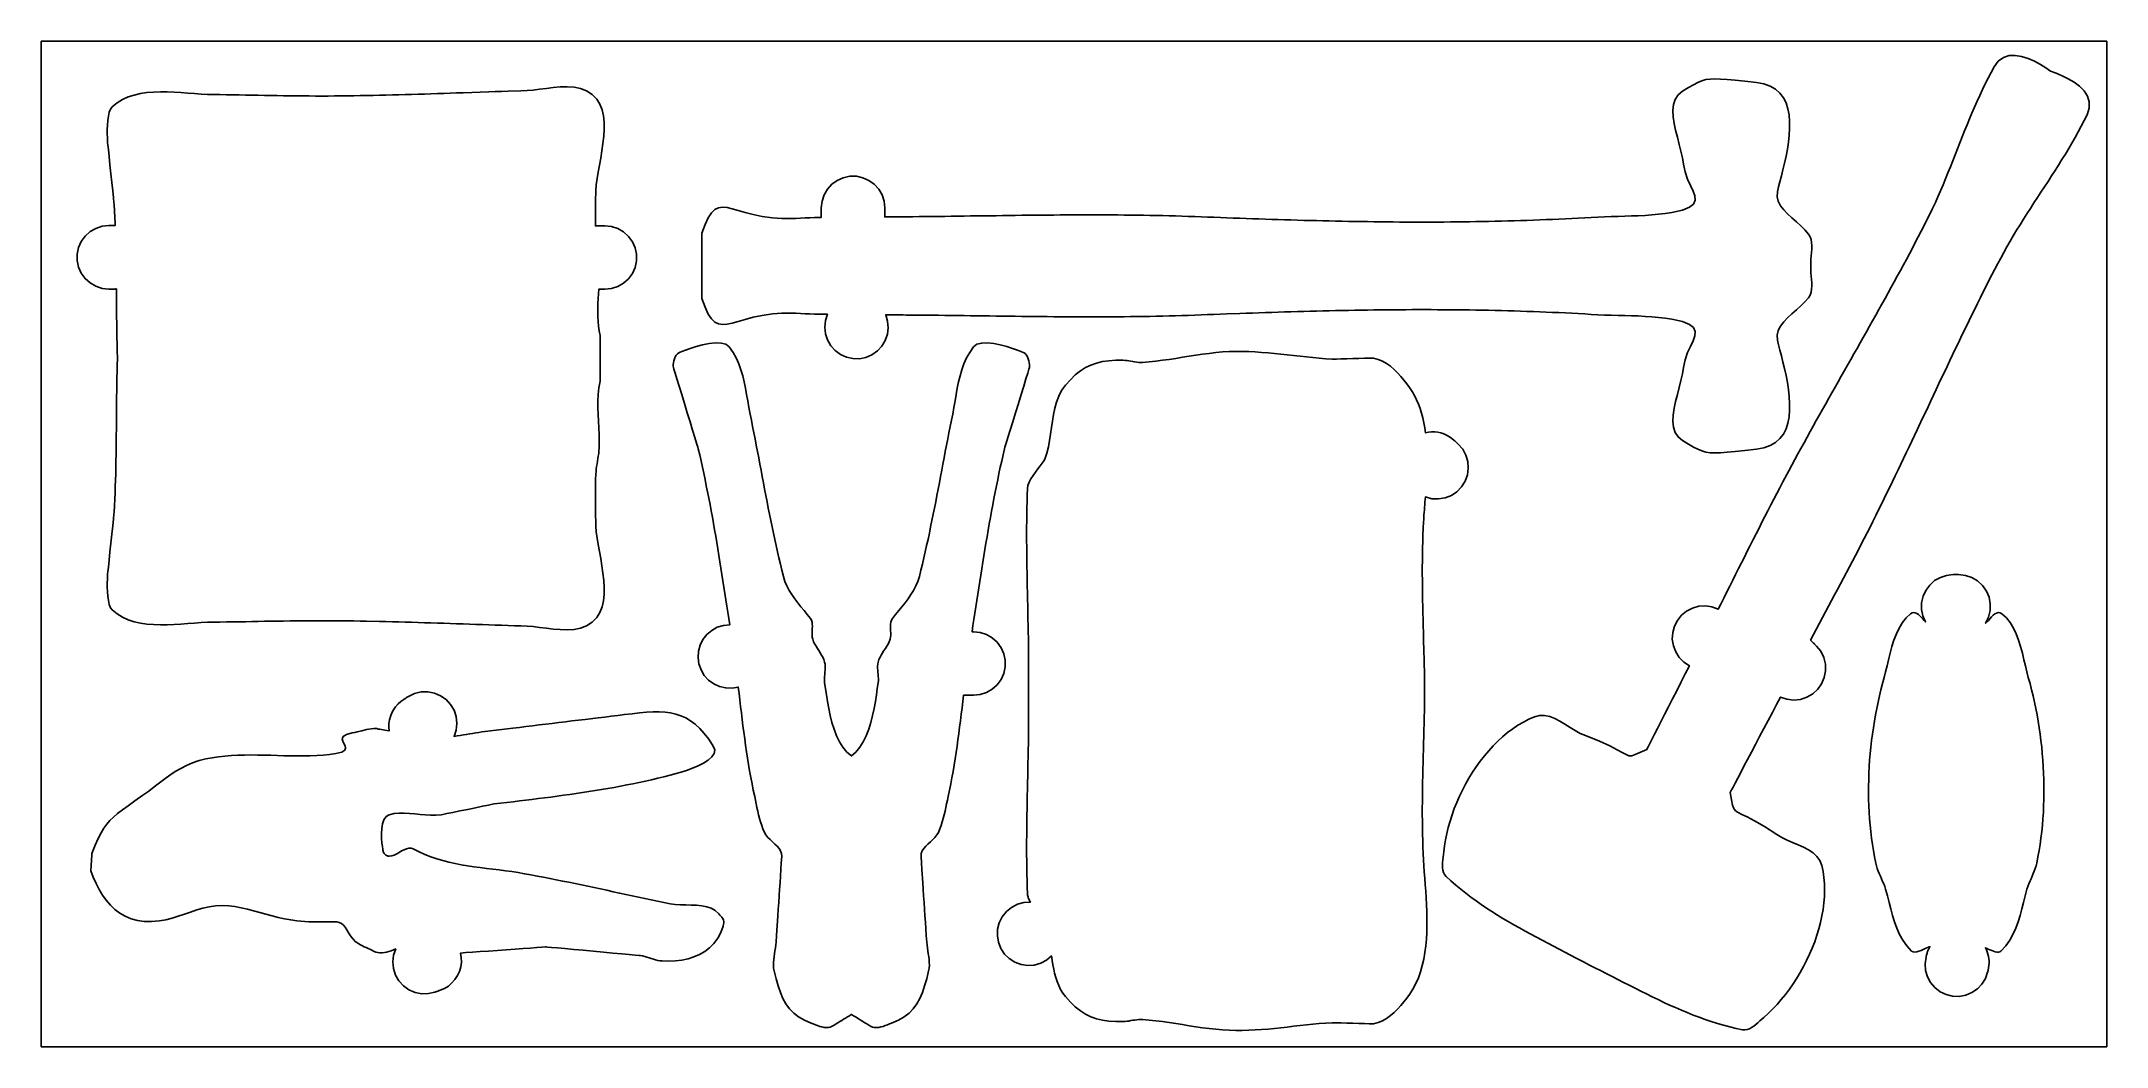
# Model space of a CAD drawing. Header units: millimetres. Extents: x -651 to 0, y 0 to 317.
import ezdxf

# ---------------------------------------------------------------- set-up
doc = ezdxf.new("R2010")
doc.units = ezdxf.units.MM
doc.layers.get('0').update_dxf_attribs({"linetype": 'CONTINUOUS'})

msp = doc.modelspace()

# ---------------------------------------------------------------- linework, layer by layer
for points in [[(0, 0), (0, 317), (-651, 317), (-651, 0)], [(-91.68, 126.52), (-91.49, 126.33), (-90.15, 124.66), (-89.2, 122.74), (-88.68, 120.66), (-88.61, 118.52), (-89.01, 116.41), (-89.84, 114.43), (-91.07, 112.68), (-92.65, 111.24), (-94.5, 110.16), (-96.54, 109.5), (-98.68, 109.29), (-100.8, 109.53), (-102.83, 110.23), (-104.08, 107.85), (-105.38, 105.39), (-106.71, 102.86), (-108.05, 100.31), (-109.39, 97.78), (-110.7, 95.28), (-111.97, 92.87), (-113.18, 90.56), (-114.32, 88.4), (-115.36, 86.42), (-116.29, 84.65), (-117.1, 83.12), (-117.75, 81.88), (-118.24, 80.94), (-118.54, 80.36), (-118.65, 80.15), (-118.23, 77.81), (-117.9, 76.19), (-117.53, 75.11), (-117.01, 74.38), (-116.21, 73.82), (-115.02, 73.24), (-113.32, 72.43), (-110.98, 71.23), (-107.89, 69.43), (-103.92, 66.86), (-102.41, 65.96), (-100.76, 65.15), (-99.04, 64.4), (-97.29, 63.66), (-95.58, 62.89), (-93.98, 62.06), (-92.54, 61.11), (-91.32, 60), (-90.38, 58.71), (-89.79, 57.17), (-89.41, 55.27), (-89.14, 53.34), (-88.98, 51.37), (-88.93, 49.38), (-88.99, 47.37), (-89.15, 45.34), (-89.41, 43.3), (-89.76, 41.25), (-90.2, 39.21), (-90.74, 37.17), (-91.35, 35.13), (-92.04, 33.11), (-92.81, 31.11), (-93.66, 29.14), (-94.57, 27.2), (-95.54, 25.29), (-96.58, 23.42), (-97.68, 21.59), (-98.82, 19.82), (-100.02, 18.1), (-101.27, 16.44), (-102.56, 14.85), (-103.88, 13.33), (-105.25, 11.89), (-106.64, 10.53), (-108.06, 9.25), (-108.66, 8.71), (-109.28, 8.14), (-109.91, 7.56), (-110.56, 7), (-111.23, 6.48), (-111.91, 6.02), (-112.61, 5.65), (-113.33, 5.41), (-114.07, 5.3), (-114.82, 5.36), (-116.83, 5.79), (-118.81, 6.26), (-120.77, 6.79), (-122.72, 7.35), (-124.64, 7.96), (-126.56, 8.6), (-128.45, 9.28), (-130.33, 9.99), (-132.2, 10.74), (-134.06, 11.51), (-135.91, 12.31), (-137.75, 13.13), (-139.58, 13.98), (-141.41, 14.84), (-143.23, 15.72), (-145.04, 16.62), (-146.85, 17.52), (-148.66, 18.44), (-150.47, 19.36), (-152.28, 20.28), (-154.09, 21.21), (-155.9, 22.14), (-157.72, 23.06), (-159.54, 23.98), (-161.37, 24.89), (-163.2, 25.79), (-163.24, 25.81), (-163.27, 25.83), (-163.31, 25.85), (-163.35, 25.87), (-163.39, 25.89), (-163.42, 25.91), (-163.46, 25.92), (-163.5, 25.95), (-163.54, 25.96), (-163.57, 25.98), (-165.37, 26.96), (-167.17, 27.92), (-168.97, 28.88), (-170.77, 29.83), (-172.57, 30.77), (-174.38, 31.71), (-176.18, 32.65), (-177.97, 33.6), (-179.77, 34.55), (-181.55, 35.5), (-183.33, 36.47), (-185.1, 37.44), (-186.86, 38.44), (-188.61, 39.44), (-190.34, 40.47), (-192.06, 41.52), (-193.76, 42.59), (-195.45, 43.68), (-197.12, 44.81), (-198.77, 45.96), (-200.4, 47.15), (-202.01, 48.37), (-203.6, 49.63), (-205.16, 50.93), (-206.69, 52.28), (-208.2, 53.67), (-208.68, 54.25), (-209.02, 54.91), (-209.24, 55.64), (-209.34, 56.43), (-209.36, 57.25), (-209.32, 58.09), (-209.24, 58.95), (-209.13, 59.8), (-209.02, 60.63), (-208.93, 61.43), (-208.71, 63.33), (-208.4, 65.25), (-208.01, 67.2), (-207.53, 69.16), (-206.98, 71.13), (-206.35, 73.11), (-205.64, 75.08), (-204.85, 77.04), (-204, 78.99), (-203.07, 80.91), (-202.08, 82.81), (-201.02, 84.68), (-199.89, 86.51), (-198.7, 88.29), (-197.46, 90.02), (-196.15, 91.7), (-194.79, 93.32), (-193.38, 94.86), (-191.91, 96.33), (-190.4, 97.72), (-188.83, 99.02), (-187.22, 100.23), (-185.57, 101.34), (-183.87, 102.35), (-182.14, 103.25), (-180.37, 104.03), (-178.77, 104.43), (-177.18, 104.42), (-175.57, 104.06), (-173.96, 103.43), (-172.35, 102.61), (-170.74, 101.66), (-169.13, 100.66), (-167.52, 99.68), (-165.91, 98.8), (-164.3, 98.1), (-159.91, 96.35), (-156.65, 94.86), (-154.32, 93.64), (-152.68, 92.72), (-151.51, 92.09), (-150.6, 91.76), (-149.7, 91.76), (-148.61, 92.08), (-147.1, 92.74), (-144.94, 93.75), (-144.82, 93.97), (-144.51, 94.59), (-144, 95.58), (-143.34, 96.89), (-142.52, 98.5), (-141.57, 100.36), (-140.5, 102.45), (-139.35, 104.72), (-138.12, 107.13), (-136.84, 109.66), (-135.52, 112.25), (-134.18, 114.88), (-132.84, 117.52), (-131.53, 120.11), (-133.26, 121.26), (-134.72, 122.73), (-135.85, 124.48), (-136.59, 126.43), (-136.91, 128.48), (-136.8, 130.56), (-136.26, 132.56), (-135.32, 134.42), (-134.01, 136.04), (-132.4, 137.35), (-130.55, 138.31), (-128.55, 138.85), (-126.47, 138.98), (-124.42, 138.67), (-122.47, 137.94), (-121.54, 139.77), (-120.62, 141.59), (-119.7, 143.42), (-118.78, 145.25), (-117.87, 147.08), (-116.95, 148.91), (-116.03, 150.74), (-115.11, 152.57), (-114.2, 154.39), (-113.28, 156.22), (-112.36, 158.05), (-111.44, 159.88), (-110.51, 161.7), (-109.59, 163.53), (-108.66, 165.35), (-107.73, 167.17), (-106.8, 168.99), (-105.86, 170.81), (-104.92, 172.63), (-103.98, 174.45), (-103.03, 176.26), (-102.07, 178.07), (-100.19, 181.61), (-99.24, 183.37), (-98.29, 185.14), (-97.33, 186.9), (-96.37, 188.66), (-95.4, 190.42), (-94.44, 192.17), (-93.47, 193.93), (-92.49, 195.69), (-91.52, 197.44), (-90.54, 199.19), (-89.56, 200.94), (-88.57, 202.69), (-87.59, 204.44), (-86.6, 206.19), (-85.62, 207.93), (-84.63, 209.68), (-83.64, 211.43), (-82.65, 213.17), (-81.66, 214.92), (-80.67, 216.67), (-79.68, 218.41), (-78.7, 220.16), (-77.71, 221.91), (-76.72, 223.66), (-75.73, 225.4), (-74.75, 227.16), (-73.77, 228.9), (-72.79, 230.66), (-71.81, 232.41), (-70.83, 234.16), (-69.86, 235.92), (-68.89, 237.67), (-67.92, 239.43), (-66.96, 241.19), (-66, 242.95), (-65.04, 244.71), (-64.09, 246.48), (-63.14, 248.24), (-62.2, 250.01), (-61.26, 251.78), (-60.33, 253.56), (-59.4, 255.33), (-58.47, 257.11), (-57.55, 258.89), (-56.64, 260.68), (-55.74, 262.49), (-54.86, 264.31), (-54.01, 266.15), (-53.18, 268), (-52.37, 269.86), (-51.58, 271.72), (-50.8, 273.6), (-50.03, 275.48), (-49.27, 277.37), (-48.52, 279.26), (-47.77, 281.15), (-47.03, 283.05), (-46.28, 284.95), (-45.53, 286.84), (-44.78, 288.73), (-44.02, 290.62), (-43.25, 292.5), (-42.47, 294.38), (-41.68, 296.24), (-40.86, 298.1), (-40.03, 299.95), (-39.18, 301.78), (-38.3, 303.61), (-37.4, 305.41), (-36.46, 307.21), (-35.5, 308.98), (-34.16, 310.78), (-32.55, 311.92), (-30.76, 312.49), (-28.82, 312.57), (-26.81, 312.25), (-24.78, 311.61), (-22.79, 310.73), (-20.91, 309.71), (-19.18, 308.62), (-17.68, 307.55), (-17.68, 307.55), (-17.68, 307.55), (-17.67, 307.55), (-17.67, 307.55), (-17.67, 307.55), (-17.67, 307.54), (-17.66, 307.54), (-15.93, 306.93), (-14.04, 306.15), (-12.12, 305.21), (-10.25, 304.09), (-8.56, 302.81), (-7.13, 301.35), (-6.08, 299.73), (-5.5, 297.93), (-5.51, 295.96), (-6.2, 293.82), (-7.09, 292.01), (-8.02, 290.21), (-8.97, 288.43), (-9.95, 286.66), (-10.96, 284.91), (-11.98, 283.16), (-13.03, 281.42), (-14.09, 279.7), (-15.17, 277.97), (-16.27, 276.26), (-17.37, 274.55), (-18.48, 272.84), (-19.59, 271.14), (-20.71, 269.44), (-21.83, 267.73), (-22.94, 266.03), (-24.05, 264.32), (-25.15, 262.61), (-26.24, 260.9), (-27.32, 259.18), (-28.39, 257.45), (-29.44, 255.71), (-30.47, 253.97), (-31.47, 252.21), (-32.46, 250.44), (-33.41, 248.66), (-34.34, 246.89), (-35.27, 245.11), (-36.18, 243.33), (-37.1, 241.54), (-38.01, 239.75), (-38.91, 237.97), (-39.81, 236.17), (-40.7, 234.38), (-41.6, 232.58), (-42.48, 230.78), (-43.36, 228.98), (-44.24, 227.18), (-45.12, 225.37), (-45.99, 223.56), (-46.86, 221.76), (-47.73, 219.95), (-48.59, 218.14), (-49.45, 216.33), (-50.32, 214.51), (-51.17, 212.7), (-52.03, 210.88), (-52.89, 209.07), (-53.74, 207.25), (-54.6, 205.44), (-55.45, 203.62), (-56.31, 201.8), (-57.16, 199.99), (-58.02, 198.17), (-59.72, 194.54), (-60.58, 192.73), (-61.44, 190.91), (-62.3, 189.1), (-63.16, 187.28), (-64.02, 185.47), (-64.88, 183.66), (-65.75, 181.85), (-66.62, 180.04), (-67.49, 178.24), (-68.37, 176.43), (-69.25, 174.63), (-70.13, 172.83), (-71.01, 171.03), (-71.9, 169.23), (-72.79, 167.44), (-73.69, 165.64), (-74.6, 163.85), (-75.51, 162.06), (-76.42, 160.26), (-77.35, 158.47), (-78.27, 156.68), (-79.2, 154.9), (-80.13, 153.11), (-81.06, 151.33), (-82, 149.54), (-82.94, 147.76), (-83.88, 145.98), (-84.83, 144.2), (-85.77, 142.43), (-86.72, 140.65), (-87.67, 138.87), (-88.61, 137.09), (-89.56, 135.31), (-90.51, 133.54), (-91.46, 131.76), (-92.4, 129.98), (-93.35, 128.2), (-93.17, 128.02), (-92.79, 127.64), (-92.61, 127.46), (-92.42, 127.27), (-92.23, 127.08), (-92.05, 126.89), (-91.86, 126.71)], [(-473.34, 238.8), (-475.3, 238.8), (-475.38, 237.34), (-475.46, 235.89), (-475.54, 234.44), (-475.59, 233), (-475.6, 231.55), (-475.58, 230.1), (-475.5, 228.64), (-475.36, 227.18), (-475.14, 225.71), (-474.84, 224.22), (-474.84, 209.85), (-475.24, 207.71), (-475.49, 205.59), (-475.59, 203.49), (-475.59, 201.4), (-475.52, 199.31), (-475.41, 197.22), (-475.29, 195.12), (-475.19, 193), (-475.14, 190.86), (-475.18, 188.69), (-475.23, 187.86), (-475.32, 187.04), (-475.43, 186.22), (-475.56, 185.41), (-475.69, 184.59), (-475.83, 183.77), (-475.96, 182.96), (-476.07, 182.14), (-476.15, 181.32), (-476.21, 180.5), (-476.27, 178.86), (-476.31, 177.22), (-476.34, 175.58), (-476.36, 173.94), (-476.36, 172.3), (-476.36, 170.66), (-476.33, 169.02), (-476.3, 167.38), (-476.26, 165.74), (-476.21, 164.1), (-476.08, 162.32), (-475.82, 160.39), (-475.49, 158.31), (-475.1, 156.14), (-474.69, 153.89), (-474.3, 151.6), (-473.96, 149.3), (-473.71, 147.01), (-473.57, 144.77), (-473.59, 142.61), (-473.8, 140.56), (-474.23, 138.65), (-474.91, 136.9), (-475.88, 135.35), (-477.4, 133.81), (-479.13, 132.71), (-481.04, 131.99), (-483.08, 131.59), (-485.22, 131.44), (-487.42, 131.49), (-489.62, 131.67), (-491.81, 131.94), (-493.93, 132.22), (-495.95, 132.45), (-497.82, 132.58), (-499.85, 132.65), (-501.87, 132.72), (-503.9, 132.79), (-505.92, 132.86), (-507.94, 132.93), (-509.97, 133), (-511.99, 133.08), (-514.02, 133.15), (-516.04, 133.22), (-518.06, 133.29), (-520.09, 133.36), (-522.12, 133.43), (-524.14, 133.5), (-526.16, 133.56), (-528.19, 133.63), (-530.21, 133.69), (-532.24, 133.76), (-534.27, 133.82), (-536.29, 133.88), (-538.32, 133.93), (-540.35, 133.98), (-542.37, 134.04), (-544.4, 134.08), (-548.45, 134.17), (-550.48, 134.2), (-552.51, 134.24), (-554.53, 134.27), (-556.56, 134.29), (-558.57, 134.31), (-560.57, 134.32), (-562.58, 134.32), (-564.58, 134.32), (-566.59, 134.31), (-568.59, 134.29), (-570.6, 134.27), (-572.61, 134.25), (-574.62, 134.22), (-576.63, 134.19), (-578.63, 134.16), (-580.64, 134.12), (-582.64, 134.09), (-584.65, 134.05), (-586.66, 134.01), (-588.67, 133.98), (-590.67, 133.95), (-592.68, 133.92), (-594.68, 133.89), (-596.69, 133.87), (-598.63, 133.81), (-600.65, 133.7), (-602.73, 133.55), (-604.85, 133.39), (-606.99, 133.24), (-609.16, 133.11), (-611.33, 133.02), (-613.48, 133.01), (-615.61, 133.07), (-617.71, 133.25), (-619.75, 133.56), (-621.72, 134.01), (-623.61, 134.63), (-625.41, 135.44), (-627.1, 136.46), (-628.66, 137.71), (-629.18, 138.42), (-629.57, 139.43), (-629.85, 140.66), (-630.04, 142.03), (-630.15, 143.47), (-630.19, 144.91), (-630.19, 146.27), (-630.16, 147.46), (-630.12, 148.43), (-630.09, 149.08), (-630.02, 149.7), (-629.87, 151.2), (-629.64, 153.37), (-629.36, 155.98), (-629.06, 158.81), (-628.76, 161.64), (-628.48, 164.25), (-628.26, 166.42), (-628.1, 167.93), (-628.04, 168.54), (-627.93, 170.57), (-627.83, 172.59), (-627.75, 174.61), (-627.67, 176.63), (-627.6, 178.65), (-627.55, 180.67), (-627.5, 182.68), (-627.46, 184.7), (-627.43, 186.71), (-627.4, 188.72), (-627.38, 190.74), (-627.36, 192.75), (-627.34, 194.77), (-627.32, 196.78), (-627.31, 198.79), (-627.29, 200.81), (-627.27, 202.82), (-627.25, 204.83), (-627.23, 206.85), (-627.2, 208.86), (-627.16, 210.88), (-627.12, 212.89), (-627.07, 214.91), (-627.01, 216.93), (-627.01, 217.15), (-627.08, 219.33), (-627.13, 221.51), (-627.17, 223.68), (-627.21, 225.86), (-627.23, 228.04), (-627.26, 230.21), (-627.28, 232.39), (-627.3, 234.56), (-627.32, 236.74), (-627.34, 238.91), (-627.41, 238.91), (-627.48, 238.91), (-627.54, 238.9), (-627.61, 238.9), (-627.68, 238.89), (-627.75, 238.89), (-627.82, 238.89), (-627.89, 238.89), (-629.75, 238.89), (-631.83, 239.11), (-633.82, 239.75), (-635.63, 240.8), (-637.18, 242.2), (-638.41, 243.89), (-639.26, 245.8), (-639.7, 247.84), (-639.7, 249.93), (-639.26, 251.98), (-638.41, 253.89), (-637.18, 255.58), (-635.63, 256.98), (-633.82, 258.02), (-631.83, 258.67), (-629.75, 258.89), (-627.9, 258.89), (-627.87, 258.89), (-627.75, 258.89), (-627.72, 258.88), (-627.75, 259.55), (-627.77, 260.21), (-627.8, 260.88), (-627.83, 261.54), (-627.86, 262.2), (-627.9, 262.87), (-627.93, 263.54), (-627.96, 264.2), (-628, 264.86), (-628.04, 265.53), (-628.1, 266.15), (-628.26, 267.65), (-628.48, 269.82), (-628.76, 272.43), (-629.06, 275.26), (-629.36, 278.1), (-629.64, 280.71), (-629.87, 282.87), (-630.02, 284.38), (-630.09, 284.99), (-630.12, 285.65), (-630.16, 286.61), (-630.19, 287.81), (-630.19, 289.16), (-630.15, 290.6), (-630.04, 292.04), (-629.85, 293.42), (-629.57, 294.65), (-629.18, 295.65), (-628.66, 296.36), (-627.1, 297.61), (-625.41, 298.63), (-623.61, 299.44), (-621.72, 300.06), (-619.75, 300.52), (-617.71, 300.82), (-615.61, 301), (-613.48, 301.07), (-611.33, 301.05), (-609.16, 300.97), (-606.99, 300.84), (-604.85, 300.68), (-602.73, 300.52), (-600.65, 300.38), (-598.63, 300.27), (-596.69, 300.21), (-594.68, 300.19), (-592.68, 300.16), (-588.67, 300.1), (-586.66, 300.06), (-584.65, 300.02), (-582.64, 299.99), (-580.64, 299.95), (-578.63, 299.92), (-576.63, 299.88), (-574.62, 299.85), (-572.61, 299.83), (-570.6, 299.8), (-568.59, 299.78), (-566.59, 299.76), (-564.58, 299.75), (-562.58, 299.75), (-560.57, 299.75), (-558.57, 299.76), (-556.56, 299.78), (-554.53, 299.81), (-552.51, 299.84), (-550.48, 299.87), (-548.45, 299.91), (-546.43, 299.95), (-544.4, 299.99), (-542.37, 300.04), (-540.35, 300.09), (-538.32, 300.14), (-536.29, 300.2), (-534.27, 300.26), (-532.24, 300.32), (-530.21, 300.38), (-528.19, 300.44), (-526.16, 300.51), (-524.14, 300.58), (-522.12, 300.64), (-520.09, 300.71), (-518.06, 300.78), (-509.97, 301.07), (-507.94, 301.14), (-505.92, 301.21), (-503.9, 301.28), (-499.85, 301.42), (-497.82, 301.49), (-495.95, 301.62), (-493.93, 301.86), (-491.81, 302.14), (-489.62, 302.4), (-487.42, 302.59), (-485.22, 302.64), (-483.08, 302.49), (-481.04, 302.09), (-479.13, 301.36), (-477.4, 300.26), (-475.88, 298.72), (-474.91, 297.17), (-474.23, 295.43), (-473.8, 293.51), (-473.59, 291.46), (-473.57, 289.3), (-473.71, 287.06), (-473.96, 284.78), (-474.3, 282.48), (-474.69, 280.19), (-475.1, 277.94), (-475.49, 275.76), (-475.82, 273.69), (-476.08, 271.75), (-476.21, 269.97), (-476.24, 268.85), (-476.28, 267.74), (-476.3, 266.62), (-476.33, 265.5), (-476.35, 264.38), (-476.36, 263.27), (-476.36, 262.15), (-476.36, 261.03), (-476.36, 259.92), (-476.35, 258.8), (-473.34, 258.8), (-471.26, 258.58), (-469.27, 257.93), (-467.46, 256.89), (-465.91, 255.49), (-464.68, 253.8), (-463.83, 251.89), (-463.39, 249.84), (-463.39, 247.75), (-463.83, 245.71), (-464.68, 243.8), (-465.91, 242.11), (-467.46, 240.71), (-469.27, 239.66), (-471.26, 239.02)], [(-385.14, 264.48), (-385.14, 261.63), (-384.45, 261.64), (-383.73, 261.64), (-382.96, 261.65), (-382.15, 261.65), (-381.3, 261.66), (-380.4, 261.67), (-379.45, 261.68), (-378.46, 261.69), (-377.42, 261.7), (-376.33, 261.7), (-374.31, 261.72), (-372.29, 261.74), (-370.27, 261.77), (-368.25, 261.79), (-366.23, 261.81), (-364.21, 261.84), (-362.19, 261.86), (-360.17, 261.89), (-358.15, 261.92), (-356.13, 261.95), (-354.11, 261.97), (-352.09, 262), (-350.07, 262.02), (-348.05, 262.05), (-346.03, 262.08), (-344.01, 262.1), (-341.99, 262.13), (-339.97, 262.15), (-337.95, 262.17), (-335.93, 262.19), (-333.91, 262.21), (-331.89, 262.23), (-329.87, 262.24), (-325.82, 262.26), (-323.81, 262.27), (-321.78, 262.27), (-317.74, 262.27), (-315.72, 262.27), (-313.7, 262.26), (-311.68, 262.24), (-309.66, 262.23), (-307.64, 262.21), (-305.62, 262.18), (-303.6, 262.15), (-301.59, 262.12), (-299.57, 262.08), (-297.55, 262.04), (-295.53, 261.99), (-293.51, 261.93), (-291.49, 261.87), (-289.47, 261.81), (-287.46, 261.74), (-285.44, 261.66), (-283.41, 261.58), (-281.38, 261.5), (-279.35, 261.43), (-277.32, 261.35), (-275.3, 261.27), (-273.27, 261.2), (-271.25, 261.13), (-269.23, 261.06), (-267.21, 260.99), (-265.18, 260.92), (-263.17, 260.85), (-261.15, 260.79), (-259.13, 260.73), (-257.12, 260.67), (-255.1, 260.61), (-253.09, 260.55), (-251.07, 260.5), (-249.06, 260.45), (-247.05, 260.4), (-245.04, 260.35), (-243.03, 260.31), (-241.01, 260.27), (-239, 260.23), (-237, 260.19), (-234.98, 260.16), (-232.98, 260.13), (-230.97, 260.1), (-228.96, 260.08), (-226.95, 260.06), (-224.94, 260.04), (-222.93, 260.02), (-220.93, 260.01), (-218.92, 260), (-216.91, 260), (-214.9, 260), (-212.89, 260), (-210.89, 260.01), (-208.88, 260.02), (-206.87, 260.03), (-204.86, 260.05), (-202.85, 260.07), (-200.84, 260.1), (-198.83, 260.13), (-196.82, 260.16), (-194.8, 260.2), (-192.79, 260.25), (-190.78, 260.3), (-188.77, 260.35), (-186.75, 260.41), (-184.74, 260.47), (-182.72, 260.54), (-180.71, 260.61), (-178.69, 260.69), (-176.67, 260.77), (-174.65, 260.86), (-172.63, 260.95), (-170.6, 261.05), (-168.58, 261.15), (-166.56, 261.26), (-164.53, 261.37), (-162.5, 261.49), (-160.39, 261.6), (-158.26, 261.68), (-156.14, 261.75), (-154.01, 261.8), (-151.88, 261.86), (-149.75, 261.92), (-147.63, 262), (-145.51, 262.11), (-143.39, 262.26), (-141.28, 262.46), (-139.18, 262.71), (-137.08, 263.03), (-133.7, 263.77), (-131.46, 264.65), (-130.19, 265.67), (-129.7, 266.86), (-129.83, 268.23), (-130.39, 269.79), (-131.21, 271.57), (-132.1, 273.56), (-132.89, 275.79), (-133.4, 278.28), (-133.72, 280.25), (-134.19, 282.34), (-134.74, 284.51), (-135.32, 286.72), (-135.87, 288.94), (-136.32, 291.11), (-136.62, 293.21), (-136.7, 295.2), (-136.51, 297.04), (-135.99, 298.69), (-135.06, 300.11), (-133.68, 301.27), (-131.84, 302.4), (-130.27, 303.32), (-128.89, 304.03), (-127.61, 304.55), (-126.34, 304.91), (-124.99, 305.11), (-123.49, 305.17), (-121.72, 305.11), (-119.62, 304.95), (-117.09, 304.7), (-114.05, 304.38), (-110.4, 304.01), (-108.03, 303.6), (-106.02, 302.88), (-104.35, 301.89), (-102.98, 300.66), (-101.9, 299.21), (-101.08, 297.56), (-100.49, 295.75), (-100.12, 293.8), (-99.95, 291.75), (-99.93, 289.6), (-100.07, 287.4), (-100.32, 285.18), (-100.66, 282.95), (-101.08, 280.74), (-101.55, 278.59), (-102.04, 276.52), (-102.54, 274.56), (-103.01, 272.73), (-103.43, 271.06), (-103.79, 269.58), (-103.9, 268.01), (-103.56, 266.55), (-102.83, 265.16), (-101.81, 263.83), (-100.58, 262.55), (-99.21, 261.29), (-97.79, 260.05), (-96.39, 258.8), (-95.1, 257.53), (-94, 256.23), (-93.5, 255.39), (-93.18, 254.48), (-93.01, 253.53), (-92.95, 252.53), (-92.97, 251.5), (-93.04, 250.45), (-93.14, 249.4), (-93.23, 248.34), (-93.27, 247.31), (-93.25, 246.3), (-93.25, 246.09), (-93.27, 245.08), (-93.23, 244.04), (-93.14, 242.99), (-93.04, 241.94), (-92.97, 240.89), (-92.95, 239.86), (-93.01, 238.86), (-93.18, 237.9), (-93.5, 237), (-94, 236.16), (-95.1, 234.85), (-96.39, 233.58), (-97.79, 232.34), (-99.21, 231.1), (-100.58, 229.84), (-101.81, 228.56), (-102.83, 227.23), (-103.56, 225.84), (-103.9, 224.37), (-103.79, 222.81), (-103.43, 221.33), (-103.01, 219.66), (-102.54, 217.83), (-102.04, 215.87), (-101.55, 213.8), (-101.08, 211.65), (-100.66, 209.44), (-100.32, 207.21), (-100.07, 204.98), (-99.93, 202.78), (-99.95, 200.64), (-100.12, 198.59), (-100.49, 196.64), (-101.08, 194.83), (-101.9, 193.18), (-102.98, 191.73), (-104.35, 190.49), (-106.02, 189.51), (-108.03, 188.79), (-110.4, 188.38), (-114.05, 188), (-117.09, 187.68), (-119.62, 187.44), (-121.72, 187.27), (-123.49, 187.22), (-124.99, 187.28), (-126.34, 187.48), (-127.61, 187.84), (-128.89, 188.36), (-130.27, 189.07), (-131.84, 189.98), (-133.68, 191.12), (-135.06, 192.28), (-135.99, 193.7), (-136.51, 195.34), (-136.7, 197.18), (-136.62, 199.17), (-136.32, 201.28), (-135.87, 203.45), (-135.32, 205.66), (-134.74, 207.88), (-134.19, 210.04), (-133.72, 212.13), (-133.4, 214.11), (-132.89, 216.6), (-132.1, 218.83), (-131.21, 220.82), (-130.39, 222.59), (-129.83, 224.16), (-129.7, 225.53), (-130.19, 226.72), (-131.46, 227.74), (-133.7, 228.62), (-137.08, 229.36), (-139.18, 229.68), (-141.28, 229.93), (-143.39, 230.13), (-145.51, 230.28), (-147.63, 230.39), (-149.75, 230.47), (-151.88, 230.53), (-154.01, 230.59), (-156.14, 230.64), (-158.26, 230.7), (-160.39, 230.79), (-162.5, 230.9), (-164.53, 231.02), (-166.56, 231.13), (-168.58, 231.24), (-170.6, 231.34), (-172.63, 231.44), (-174.65, 231.53), (-176.67, 231.62), (-178.69, 231.7), (-180.71, 231.78), (-182.72, 231.85), (-184.74, 231.92), (-186.75, 231.98), (-188.77, 232.04), (-190.78, 232.09), (-192.79, 232.14), (-194.8, 232.19), (-198.83, 232.26), (-200.84, 232.29), (-202.85, 232.31), (-204.86, 232.34), (-206.87, 232.36), (-208.88, 232.37), (-210.89, 232.38), (-212.89, 232.39), (-214.9, 232.39), (-216.91, 232.39), (-218.92, 232.39), (-220.93, 232.38), (-222.93, 232.37), (-224.94, 232.35), (-226.95, 232.33), (-228.96, 232.31), (-230.97, 232.29), (-232.98, 232.26), (-234.98, 232.23), (-237, 232.2), (-239, 232.16), (-241.01, 232.12), (-243.03, 232.08), (-245.04, 232.04), (-247.05, 231.99), (-249.06, 231.94), (-251.07, 231.89), (-253.09, 231.84), (-255.1, 231.78), (-257.12, 231.72), (-259.13, 231.66), (-261.15, 231.6), (-263.17, 231.53), (-265.18, 231.47), (-267.21, 231.4), (-269.23, 231.33), (-271.25, 231.26), (-273.27, 231.19), (-277.32, 231.04), (-279.35, 230.96), (-281.38, 230.89), (-283.41, 230.81), (-285.44, 230.73), (-287.46, 230.65), (-289.47, 230.58), (-291.49, 230.51), (-293.51, 230.45), (-295.53, 230.4), (-297.55, 230.35), (-299.57, 230.31), (-301.59, 230.27), (-303.6, 230.24), (-305.62, 230.21), (-307.64, 230.18), (-309.66, 230.16), (-311.68, 230.15), (-313.7, 230.13), (-315.72, 230.12), (-317.74, 230.12), (-319.76, 230.12), (-321.78, 230.12), (-323.81, 230.12), (-325.82, 230.13), (-327.85, 230.14), (-329.87, 230.15), (-331.89, 230.16), (-333.91, 230.18), (-335.93, 230.2), (-337.95, 230.22), (-341.99, 230.26), (-344.01, 230.29), (-346.03, 230.31), (-348.05, 230.34), (-350.07, 230.36), (-352.09, 230.39), (-354.11, 230.42), (-356.13, 230.44), (-358.15, 230.47), (-360.17, 230.5), (-362.19, 230.53), (-364.21, 230.55), (-366.23, 230.58), (-368.25, 230.6), (-370.27, 230.62), (-372.29, 230.65), (-376.33, 230.68), (-377.38, 230.69), (-378.38, 230.7), (-379.33, 230.71), (-380.25, 230.72), (-381.12, 230.72), (-381.95, 230.73), (-382.74, 230.74), (-383.48, 230.75), (-384.19, 230.75), (-384.86, 230.76), (-384.26, 228.77), (-384.08, 226.7), (-384.33, 224.63), (-385.01, 222.67), (-386.07, 220.88), (-387.48, 219.36), (-389.18, 218.16), (-391.09, 217.33), (-393.13, 216.92), (-395.2, 216.94), (-397.23, 217.39), (-399.13, 218.24), (-400.8, 219.47), (-402.19, 221.02), (-403.22, 222.83), (-403.86, 224.81), (-404.08, 226.87), (-403.86, 228.94), (-403.22, 230.92), (-403.47, 230.92), (-403.71, 230.92), (-403.96, 230.93), (-404.21, 230.93), (-404.47, 230.93), (-404.73, 230.93), (-404.98, 230.93), (-405.25, 230.94), (-405.51, 230.94), (-405.78, 230.94), (-407.25, 230.97), (-408.73, 231.02), (-410.2, 231.1), (-411.68, 231.17), (-413.15, 231.23), (-414.63, 231.28), (-416.1, 231.3), (-417.57, 231.28), (-419.04, 231.2), (-420.5, 231.07), (-423.77, 230.58), (-426.64, 229.98), (-429.14, 229.32), (-431.32, 228.7), (-433.21, 228.17), (-434.86, 227.81), (-436.3, 227.68), (-437.58, 227.87), (-438.72, 228.43), (-439.78, 229.45), (-440.79, 230.99), (-441.78, 233.13), (-442.81, 235.93), (-442.81, 256.46), (-441.78, 259.26), (-440.79, 261.39), (-439.78, 262.93), (-438.72, 263.95), (-437.58, 264.52), (-436.3, 264.71), (-434.86, 264.58), (-433.21, 264.22), (-431.32, 263.69), (-429.14, 263.06), (-426.64, 262.41), (-423.77, 261.81), (-420.5, 261.32), (-419.04, 261.19), (-417.57, 261.11), (-416.1, 261.09), (-414.63, 261.11), (-413.15, 261.15), (-411.68, 261.22), (-410.2, 261.29), (-408.73, 261.36), (-407.25, 261.42), (-405.78, 261.45), (-405.72, 261.45), (-405.65, 261.45), (-405.39, 261.45), (-405.33, 261.45), (-405.14, 261.45), (-405.14, 264.48), (-404.92, 266.56), (-404.27, 268.55), (-403.23, 270.36), (-401.83, 271.91), (-400.14, 273.14), (-398.23, 273.99), (-396.18, 274.43), (-394.09, 274.43), (-392.05, 273.99), (-390.14, 273.14), (-388.45, 271.91), (-387.05, 270.36), (-386, 268.55), (-385.36, 266.56)], [(-357.15, 110.81), (-360.32, 110.81), (-360.56, 108.8), (-360.8, 106.8), (-361.05, 104.8), (-361.3, 102.79), (-361.55, 100.79), (-361.81, 98.78), (-362.08, 96.78), (-362.36, 94.78), (-362.65, 92.78), (-362.96, 90.78), (-363.28, 88.79), (-363.62, 86.8), (-363.97, 84.81), (-364.35, 82.83), (-364.75, 80.85), (-365.17, 78.88), (-365.42, 77.73), (-365.66, 76.59), (-365.9, 75.43), (-366.15, 74.28), (-366.42, 73.14), (-366.71, 72), (-367.03, 70.87), (-367.39, 69.76), (-367.79, 68.66), (-368.25, 67.59), (-368.72, 66.77), (-369.33, 66.01), (-370.03, 65.29), (-370.78, 64.6), (-371.53, 63.9), (-372.23, 63.21), (-372.85, 62.49), (-373.33, 61.72), (-373.63, 60.91), (-373.7, 60.02), (-373.57, 57.94), (-373.44, 55.86), (-373.17, 51.7), (-373.03, 49.62), (-372.89, 47.54), (-372.75, 45.46), (-372.61, 43.38), (-372.47, 41.3), (-372.33, 39.22), (-372.19, 37.14), (-372.05, 35.06), (-371.91, 32.98), (-371.83, 32.07), (-371.71, 31.15), (-371.56, 30.24), (-371.42, 29.33), (-371.28, 28.41), (-371.17, 27.5), (-371.1, 26.59), (-371.09, 25.69), (-371.16, 24.79), (-371.31, 23.9), (-371.92, 21.45), (-372.57, 19.18), (-373.27, 17.11), (-374.09, 15.22), (-375.04, 13.51), (-376.15, 11.97), (-377.47, 10.6), (-379.03, 9.39), (-380.86, 8.33), (-382.99, 7.43), (-383.64, 7.19), (-384.3, 6.93), (-384.98, 6.66), (-385.68, 6.42), (-386.37, 6.22), (-387.06, 6.07), (-387.73, 6.01), (-388.39, 6.03), (-389.01, 6.17), (-389.61, 6.44), (-390.21, 6.81), (-390.82, 7.17), (-391.42, 7.54), (-392.02, 7.91), (-392.62, 8.28), (-393.22, 8.64), (-394.42, 9.38), (-395.03, 9.75), (-395.63, 10.12), (-395.7, 10.12), (-396.3, 9.75), (-396.9, 9.38), (-397.5, 9.01), (-398.1, 8.64), (-398.7, 8.28), (-399.3, 7.91), (-399.91, 7.54), (-400.51, 7.17), (-401.11, 6.81), (-401.72, 6.44), (-402.31, 6.17), (-402.94, 6.03), (-403.59, 6.01), (-404.27, 6.07), (-404.96, 6.22), (-405.65, 6.42), (-406.34, 6.66), (-407.02, 6.93), (-407.69, 7.19), (-408.33, 7.43), (-410.47, 8.33), (-412.29, 9.39), (-413.85, 10.6), (-415.17, 11.97), (-416.29, 13.51), (-417.24, 15.22), (-418.05, 17.11), (-418.76, 19.18), (-419.4, 21.45), (-420.01, 23.9), (-420.17, 24.79), (-420.24, 25.69), (-420.23, 26.59), (-420.16, 27.5), (-420.05, 28.41), (-419.91, 29.33), (-419.76, 30.24), (-419.62, 31.15), (-419.5, 32.07), (-419.41, 32.98), (-419.27, 35.06), (-418.85, 41.3), (-418.71, 43.38), (-418.57, 45.46), (-418.43, 47.54), (-418.29, 49.62), (-418.16, 51.7), (-417.89, 55.86), (-417.75, 57.94), (-417.63, 60.02), (-417.7, 60.91), (-418, 61.72), (-418.48, 62.49), (-419.09, 63.21), (-419.8, 63.9), (-420.55, 64.6), (-421.3, 65.29), (-422, 66.01), (-422.61, 66.77), (-423.08, 67.59), (-423.53, 68.66), (-423.93, 69.76), (-424.29, 70.87), (-424.61, 72), (-424.9, 73.14), (-425.17, 74.28), (-425.42, 75.43), (-425.67, 76.59), (-425.91, 77.73), (-426.15, 78.88), (-426.59, 80.89), (-426.99, 82.9), (-427.37, 84.92), (-427.73, 86.94), (-428.07, 88.96), (-428.4, 90.99), (-428.71, 93.02), (-429.01, 95.06), (-429.29, 97.09), (-429.56, 99.13), (-429.83, 101.17), (-430.08, 103.21), (-430.33, 105.25), (-430.58, 107.3), (-430.83, 109.33), (-431.07, 111.37), (-431.32, 113.41), (-433.29, 113.07), (-435.29, 113.13), (-437.24, 113.58), (-439.06, 114.42), (-440.68, 115.6), (-442.03, 117.08), (-443.06, 118.8), (-443.72, 120.69), (-443.99, 122.67), (-443.87, 124.67), (-443.34, 126.61), (-442.45, 128.39), (-441.21, 129.97), (-439.69, 131.27), (-437.93, 132.24), (-436.02, 132.84), (-434.03, 133.04), (-434.32, 135), (-434.62, 136.97), (-434.92, 138.95), (-435.22, 140.93), (-435.52, 142.91), (-435.83, 144.91), (-436.14, 146.9), (-436.45, 148.9), (-436.77, 150.91), (-437.09, 152.91), (-437.42, 154.92), (-437.75, 156.93), (-438.09, 158.94), (-438.43, 160.94), (-438.78, 162.95), (-439.13, 164.95), (-439.49, 166.95), (-439.86, 168.94), (-440.23, 170.93), (-440.61, 172.92), (-440.99, 174.9), (-441.39, 176.87), (-441.79, 178.83), (-442.2, 180.79), (-442.61, 182.73), (-443.04, 184.67), (-443.47, 186.59), (-443.91, 188.51), (-444.07, 189.02), (-444.44, 190.27), (-445.01, 192.11), (-445.72, 194.41), (-446.53, 197.05), (-447.4, 199.88), (-448.29, 202.77), (-449.16, 205.6), (-449.97, 208.24), (-450.68, 210.54), (-451.24, 212.37), (-451.62, 213.62), (-451.77, 214.13), (-451.83, 214.57), (-451.82, 215.09), (-451.75, 215.67), (-451.61, 216.28), (-451.42, 216.89), (-451.17, 217.47), (-450.87, 218.01), (-450.51, 218.46), (-450.1, 218.81), (-449.64, 219.02), (-449.08, 219.22), (-447.97, 219.62), (-446.44, 220.15), (-444.62, 220.72), (-442.61, 221.26), (-440.54, 221.68), (-438.54, 221.91), (-436.73, 221.87), (-435.22, 221.48), (-434.15, 220.66), (-432.96, 218.93), (-431.97, 217.15), (-431.14, 215.33), (-430.46, 213.46), (-429.91, 211.54), (-429.44, 209.6), (-429.04, 207.62), (-428.68, 205.61), (-428.33, 203.59), (-427.98, 201.54), (-427.58, 199.47), (-427.18, 197.52), (-426.79, 195.56), (-426.4, 193.59), (-426.02, 191.62), (-425.64, 189.65), (-425.26, 187.67), (-424.89, 185.7), (-424.51, 183.71), (-424.14, 181.73), (-423.76, 179.75), (-423.38, 177.77), (-423.01, 175.78), (-422.62, 173.8), (-422.24, 171.82), (-421.85, 169.84), (-421.46, 167.86), (-421.06, 165.88), (-420.65, 163.91), (-420.24, 161.93), (-419.82, 159.97), (-419.39, 158), (-418.95, 156.04), (-418.5, 154.09), (-418.04, 152.14), (-417.57, 150.2), (-417.08, 148.26), (-416.6, 146.72), (-415.99, 145.26), (-415.26, 143.86), (-414.43, 142.53), (-413.52, 141.23), (-412.56, 139.97), (-411.57, 138.73), (-410.56, 137.5), (-409.56, 136.26), (-408.59, 135.01), (-408.27, 134.46), (-408.07, 133.86), (-407.98, 133.22), (-407.96, 132.55), (-407.98, 131.86), (-408.03, 131.16), (-408.07, 130.46), (-408.07, 129.77), (-408.01, 129.1), (-407.86, 128.45), (-407.57, 127.7), (-407.21, 126.97), (-406.81, 126.26), (-406.38, 125.57), (-405.93, 124.88), (-405.49, 124.19), (-405.07, 123.49), (-404.69, 122.77), (-404.36, 122.04), (-404.1, 121.27), (-403.97, 120.64), (-403.91, 120), (-403.9, 119.35), (-403.94, 118.7), (-404, 118.04), (-404.07, 117.39), (-404.13, 116.73), (-404.16, 116.07), (-404.16, 115.42), (-404.1, 114.77), (-403.84, 112.94), (-403.55, 110.94), (-403.21, 108.83), (-402.82, 106.65), (-402.35, 104.44), (-401.79, 102.24), (-401.13, 100.09), (-400.34, 98.05), (-399.42, 96.13), (-398.34, 94.41), (-397.09, 92.9), (-395.66, 91.66), (-394.23, 92.9), (-392.99, 94.41), (-391.91, 96.13), (-390.98, 98.05), (-390.2, 100.09), (-389.53, 102.24), (-388.97, 104.44), (-388.5, 106.65), (-388.11, 108.83), (-387.78, 110.94), (-387.49, 112.94), (-387.23, 114.77), (-387.16, 115.42), (-387.16, 116.07), (-387.2, 116.73), (-387.25, 117.39), (-387.32, 118.04), (-387.38, 118.7), (-387.42, 119.35), (-387.42, 120), (-387.36, 120.64), (-387.23, 121.27), (-386.97, 122.04), (-386.64, 122.77), (-386.25, 123.49), (-385.83, 124.19), (-385.39, 124.88), (-384.94, 125.57), (-384.51, 126.26), (-384.11, 126.97), (-383.75, 127.7), (-383.47, 128.45), (-383.32, 129.1), (-383.25, 129.77), (-383.26, 130.46), (-383.29, 131.16), (-383.34, 131.86), (-383.37, 132.55), (-383.35, 133.22), (-383.25, 133.86), (-383.06, 134.46), (-382.73, 135.01), (-381.76, 136.26), (-380.76, 137.5), (-379.75, 138.73), (-378.76, 139.97), (-377.8, 141.23), (-376.9, 142.53), (-376.07, 143.86), (-375.34, 145.26), (-374.72, 146.72), (-374.24, 148.26), (-373.76, 150.2), (-373.29, 152.14), (-372.83, 154.09), (-372.38, 156.04), (-371.94, 158), (-371.51, 159.97), (-371.09, 161.93), (-370.68, 163.91), (-370.27, 165.88), (-369.87, 167.86), (-369.47, 169.84), (-369.09, 171.82), (-368.7, 173.8), (-368.32, 175.78), (-367.94, 177.77), (-367.56, 179.75), (-367.19, 181.73), (-366.82, 183.71), (-366.44, 185.7), (-366.06, 187.67), (-365.69, 189.65), (-365.3, 191.62), (-364.92, 193.59), (-364.53, 195.56), (-364.14, 197.52), (-363.74, 199.47), (-363.35, 201.54), (-362.99, 203.59), (-362.65, 205.61), (-362.29, 207.62), (-361.89, 209.6), (-361.42, 211.54), (-360.86, 213.46), (-360.18, 215.33), (-359.36, 217.15), (-358.36, 218.93), (-357.17, 220.66), (-356.1, 221.48), (-354.6, 221.87), (-352.79, 221.91), (-350.79, 221.68), (-348.72, 221.26), (-346.71, 220.72), (-344.88, 220.15), (-343.35, 219.62), (-342.25, 219.22), (-341.69, 219.02), (-341.23, 218.81), (-340.82, 218.46), (-340.46, 218.01), (-340.15, 217.47), (-339.9, 216.89), (-339.71, 216.28), (-339.58, 215.67), (-339.51, 215.09), (-339.5, 214.57), (-339.55, 214.13), (-339.7, 213.62), (-340.08, 212.37), (-340.65, 210.54), (-341.35, 208.24), (-342.16, 205.6), (-343.03, 202.77), (-343.93, 199.88), (-344.8, 197.05), (-345.61, 194.41), (-346.32, 192.11), (-346.88, 190.27), (-347.26, 189.02), (-347.41, 188.51), (-347.86, 186.58), (-348.29, 184.65), (-348.72, 182.7), (-349.14, 180.75), (-349.55, 178.78), (-349.95, 176.81), (-350.35, 174.83), (-350.73, 172.84), (-351.11, 170.84), (-351.49, 168.84), (-351.85, 166.84), (-352.22, 164.83), (-352.57, 162.82), (-352.92, 160.8), (-353.26, 158.78), (-353.6, 156.77), (-353.94, 154.75), (-354.26, 152.73), (-354.59, 150.72), (-354.91, 148.7), (-355.22, 146.69), (-355.53, 144.68), (-355.84, 142.68), (-356.15, 140.69), (-356.45, 138.69), (-356.75, 136.71), (-357.04, 134.73), (-357.34, 132.77), (-357.63, 130.81), (-357.15, 130.81), (-355.07, 130.59), (-353.08, 129.94), (-351.27, 128.9), (-349.72, 127.5), (-348.49, 125.81), (-347.64, 123.9), (-347.2, 121.85), (-347.2, 119.76), (-347.64, 117.72), (-348.49, 115.81), (-349.72, 114.12), (-351.27, 112.72), (-353.08, 111.67), (-355.07, 111.03)], [(-204.49, 190.08), (-204.37, 189.97), (-202.99, 188.36), (-201.97, 186.51), (-201.37, 184.48), (-201.21, 182.38), (-201.5, 180.28), (-202.21, 178.29), (-203.33, 176.5), (-204.81, 174.99), (-206.56, 173.81), (-208.53, 173.03), (-210.61, 172.69), (-212.72, 172.79), (-214.76, 173.33), (-214.83, 172.49), (-214.89, 171.67), (-214.95, 170.85), (-215.01, 170.04), (-215.07, 169.25), (-215.13, 168.46), (-215.19, 167.68), (-215.24, 166.92), (-215.28, 166.17), (-215.33, 165.44), (-215.43, 163.4), (-215.52, 161.37), (-215.59, 159.33), (-215.64, 157.29), (-215.68, 155.24), (-215.7, 153.2), (-215.71, 151.15), (-215.71, 149.1), (-215.7, 147.05), (-215.68, 145), (-215.65, 142.95), (-215.61, 140.9), (-215.57, 138.84), (-215.52, 136.79), (-215.47, 134.73), (-215.42, 132.68), (-215.36, 130.63), (-215.31, 128.58), (-215.2, 124.48), (-215.15, 122.43), (-215.11, 120.39), (-215.06, 118.35), (-215.03, 116.31), (-215.01, 114.27), (-214.99, 112.23), (-214.99, 112.1), (-215.01, 110.06), (-215.03, 108.03), (-215.06, 105.99), (-215.11, 103.94), (-215.15, 101.9), (-215.2, 99.85), (-215.25, 97.81), (-215.31, 95.76), (-215.36, 93.7), (-215.42, 91.65), (-215.47, 89.6), (-215.52, 87.55), (-215.57, 85.49), (-215.61, 83.44), (-215.65, 81.38), (-215.68, 79.33), (-215.7, 77.28), (-215.71, 75.23), (-215.71, 73.18), (-215.7, 71.13), (-215.68, 69.09), (-215.64, 67.05), (-215.59, 65), (-215.52, 62.97), (-215.43, 60.93), (-215.33, 58.9), (-215.21, 57.07), (-215.08, 55.16), (-214.93, 53.19), (-214.78, 51.16), (-214.63, 49.08), (-214.49, 46.97), (-214.38, 44.82), (-214.29, 42.66), (-214.25, 40.48), (-214.25, 38.3), (-214.3, 36.12), (-214.42, 33.95), (-214.61, 31.81), (-214.89, 29.69), (-215.25, 27.62), (-215.71, 25.6), (-216.28, 23.63), (-216.96, 21.72), (-217.77, 19.89), (-218.7, 18.15), (-219.78, 16.49), (-220.63, 15.32), (-221.53, 14.15), (-222.49, 12.98), (-223.5, 11.85), (-224.59, 10.78), (-225.74, 9.8), (-226.96, 8.93), (-228.26, 8.19), (-229.65, 7.61), (-231.12, 7.22), (-231.48, 7.23), (-232.47, 7.26), (-233.93, 7.29), (-235.69, 7.34), (-237.61, 7.39), (-239.53, 7.44), (-241.29, 7.49), (-242.75, 7.53), (-243.74, 7.55), (-244.11, 7.56), (-246.15, 7.43), (-248.18, 7.27), (-250.2, 7.09), (-252.23, 6.88), (-254.25, 6.65), (-256.27, 6.43), (-258.29, 6.2), (-260.31, 5.97), (-262.33, 5.76), (-264.35, 5.57), (-266.37, 5.4), (-268.4, 5.27), (-270.43, 5.17), (-272.47, 5.12), (-274.51, 5.12), (-276.56, 5.18), (-278.68, 5.3), (-280.8, 5.48), (-282.91, 5.72), (-285.01, 6), (-287.12, 6.31), (-289.22, 6.63), (-291.31, 6.97), (-293.41, 7.3), (-295.5, 7.63), (-297.6, 7.93), (-299.69, 8.19), (-301.79, 8.42), (-303.88, 8.59), (-304.5, 8.6), (-305.11, 8.58), (-305.73, 8.51), (-306.34, 8.42), (-306.95, 8.32), (-307.56, 8.21), (-308.18, 8.1), (-308.79, 8.01), (-309.41, 7.94), (-310.02, 7.91), (-312.34, 7.91), (-314.49, 8.04), (-316.49, 8.32), (-318.38, 8.77), (-320.16, 9.4), (-321.86, 10.22), (-323.49, 11.26), (-325.08, 12.52), (-326.65, 14.03), (-328.21, 15.8), (-329.03, 16.91), (-329.73, 18.07), (-330.33, 19.28), (-330.83, 20.53), (-331.25, 21.82), (-331.6, 23.14), (-331.89, 24.48), (-332.13, 25.84), (-332.35, 27.22), (-332.54, 28.6), (-334.15, 27.27), (-336, 26.29), (-338.02, 25.73), (-340.1, 25.6), (-342.17, 25.91), (-344.13, 26.64), (-345.9, 27.76), (-347.39, 29.22), (-348.55, 30.97), (-349.32, 32.91), (-349.66, 34.98), (-349.57, 37.07), (-349.05, 39.09), (-348.12, 40.96), (-346.82, 42.6), (-345.2, 43.93), (-343.35, 44.9), (-341.33, 45.46), (-339.24, 45.58), (-339.4, 45.87), (-339.55, 46.15), (-339.68, 46.43), (-339.8, 46.71), (-339.9, 46.99), (-339.99, 47.26), (-340.07, 47.52), (-340.12, 47.78), (-340.16, 48.04), (-340.18, 48.28), (-340.25, 50.34), (-340.31, 52.4), (-340.35, 54.45), (-340.39, 56.51), (-340.41, 58.57), (-340.42, 60.63), (-340.43, 62.68), (-340.42, 64.74), (-340.41, 66.8), (-340.39, 68.86), (-340.37, 70.92), (-340.34, 72.97), (-340.3, 75.03), (-340.26, 77.09), (-340.23, 79.15), (-340.18, 81.21), (-340.14, 83.27), (-340.1, 85.33), (-340.05, 87.39), (-340.01, 89.45), (-339.97, 91.51), (-339.93, 93.56), (-339.89, 95.63), (-339.86, 97.68), (-339.84, 99.75), (-339.82, 101.8), (-339.8, 103.86), (-339.8, 105.92), (-339.8, 107.98), (-339.81, 110.04), (-339.84, 112.1), (-339.84, 112.23), (-339.81, 114.29), (-339.8, 116.35), (-339.8, 118.41), (-339.8, 120.47), (-339.82, 122.53), (-339.84, 124.59), (-339.86, 126.65), (-339.89, 128.71), (-339.93, 130.77), (-339.97, 132.83), (-340.01, 134.88), (-340.05, 136.95), (-340.1, 139), (-340.14, 141.06), (-340.18, 143.12), (-340.23, 145.18), (-340.26, 147.24), (-340.3, 149.3), (-340.34, 151.36), (-340.37, 153.42), (-340.39, 155.47), (-340.41, 157.53), (-340.42, 159.59), (-340.43, 161.65), (-340.42, 163.71), (-340.41, 165.76), (-340.39, 167.82), (-340.35, 169.88), (-340.31, 171.93), (-340.25, 173.99), (-340.18, 176.05), (-340.02, 176.99), (-339.64, 177.99), (-339.08, 179.03), (-338.41, 180.09), (-337.66, 181.14), (-336.9, 182.15), (-336.18, 183.1), (-335.53, 183.95), (-335.03, 184.69), (-334.71, 185.29), (-334.06, 187.16), (-333.57, 189.11), (-333.18, 191.11), (-332.88, 193.14), (-332.61, 195.19), (-332.32, 197.25), (-332, 199.28), (-331.58, 201.28), (-331.03, 203.22), (-330.31, 205.09), (-329.39, 206.87), (-328.21, 208.53), (-326.65, 210.3), (-325.08, 211.81), (-323.49, 213.07), (-321.86, 214.11), (-320.16, 214.93), (-318.38, 215.56), (-316.49, 216.01), (-314.49, 216.29), (-312.34, 216.43), (-310.02, 216.43), (-309.41, 216.39), (-308.79, 216.32), (-308.18, 216.23), (-307.56, 216.12), (-306.95, 216.02), (-306.34, 215.91), (-305.73, 215.82), (-305.11, 215.76), (-304.5, 215.73), (-303.88, 215.74), (-301.79, 215.92), (-299.69, 216.14), (-297.6, 216.41), (-295.5, 216.71), (-293.41, 217.03), (-291.31, 217.36), (-289.22, 217.7), (-287.12, 218.03), (-285.01, 218.33), (-282.91, 218.61), (-280.8, 218.85), (-278.68, 219.04), (-276.56, 219.16), (-274.51, 219.22), (-272.47, 219.21), (-270.43, 219.16), (-268.4, 219.06), (-266.37, 218.93), (-264.35, 218.76), (-262.33, 218.57), (-260.31, 218.36), (-258.29, 218.14), (-256.27, 217.91), (-254.25, 217.68), (-252.23, 217.46), (-250.2, 217.25), (-248.18, 217.06), (-246.15, 216.9), (-244.11, 216.77), (-243.74, 216.78), (-242.75, 216.8), (-241.29, 216.84), (-239.53, 216.89), (-237.61, 216.94), (-235.69, 216.99), (-233.93, 217.04), (-232.47, 217.08), (-231.48, 217.1), (-231.12, 217.11), (-229.65, 216.72), (-228.26, 216.14), (-226.96, 215.41), (-225.74, 214.53), (-224.59, 213.55), (-223.5, 212.48), (-222.49, 211.35), (-221.53, 210.19), (-220.63, 209.01), (-219.78, 207.84), (-218.96, 206.61), (-218.22, 205.33), (-217.55, 203.99), (-216.96, 202.61), (-216.44, 201.19), (-215.98, 199.73), (-215.59, 198.24), (-215.25, 196.72), (-214.97, 195.16), (-214.74, 193.59), (-213.78, 193.76), (-212.8, 193.85), (-211.81, 193.83), (-210.84, 193.72), (-209.88, 193.51), (-208.94, 193.21), (-208.04, 192.82), (-207.18, 192.34), (-206.38, 191.78), (-205.63, 191.15), (-205.5, 191.03), (-205.37, 190.91), (-205.25, 190.79), (-205.12, 190.67), (-205, 190.56), (-204.87, 190.44), (-204.75, 190.32), (-204.62, 190.2)], [(-55.85, 31.29), (-55.71, 31.55), (-55.73, 31.54), (-55.76, 31.54), (-55.78, 31.53), (-55.8, 31.53), (-55.82, 31.53), (-55.85, 31.52), (-55.87, 31.52), (-55.89, 31.51), (-55.91, 31.51), (-55.93, 31.5), (-56.21, 31.4), (-56.64, 31.19), (-57.18, 30.93), (-57.81, 30.63), (-58.49, 30.33), (-59.18, 30.08), (-59.87, 29.9), (-60.5, 29.83), (-61.05, 29.91), (-61.49, 30.17), (-63, 31.82), (-64.26, 33.58), (-65.3, 35.43), (-66.17, 37.35), (-66.89, 39.33), (-67.52, 41.35), (-68.07, 43.42), (-68.6, 45.5), (-69.14, 47.59), (-69.71, 49.67), (-69.98, 50.51), (-70.29, 51.33), (-70.63, 52.14), (-70.98, 52.95), (-71.33, 53.75), (-71.69, 54.56), (-72.02, 55.37), (-72.32, 56.19), (-72.58, 57.03), (-72.79, 57.87), (-73.18, 59.83), (-73.53, 61.81), (-73.84, 63.8), (-74.12, 65.8), (-74.36, 67.81), (-74.56, 69.83), (-74.73, 71.86), (-74.86, 73.9), (-74.96, 75.95), (-75.03, 78), (-75.06, 80.06), (-75.05, 82.12), (-75.02, 84.18), (-74.95, 86.24), (-74.85, 88.31), (-74.71, 90.37), (-74.54, 92.42), (-74.34, 94.47), (-74.11, 96.52), (-73.85, 98.56), (-73.55, 100.59), (-73.23, 102.62), (-72.88, 104.63), (-72.49, 106.63), (-72.08, 108.61), (-71.64, 110.59), (-71.17, 112.55), (-70.67, 114.49), (-70.14, 116.41), (-69.68, 118.15), (-69.23, 120.04), (-68.76, 122.03), (-68.26, 124.07), (-67.69, 126.13), (-67.05, 128.17), (-66.3, 130.14), (-65.43, 132), (-64.4, 133.71), (-63.21, 135.23), (-61.83, 136.52), (-61.32, 136.81), (-60.82, 136.89), (-60.33, 136.81), (-59.84, 136.58), (-59.36, 136.24), (-58.88, 135.83), (-58.42, 135.36), (-57.97, 134.87), (-57.54, 134.4), (-57.12, 133.95), (-57.94, 135.86), (-58.35, 137.9), (-58.32, 139.97), (-57.87, 142), (-57.02, 143.89), (-55.78, 145.57), (-54.23, 146.95), (-52.43, 147.98), (-50.46, 148.62), (-48.39, 148.84), (-46.66, 148.84), (-44.55, 148.61), (-42.53, 147.94), (-40.69, 146.86), (-39.13, 145.41), (-37.91, 143.67), (-37.08, 141.71), (-36.69, 139.62), (-36.75, 137.5), (-37.26, 135.43), (-38.19, 133.52), (-37.74, 133.93), (-37.27, 134.42), (-36.78, 134.96), (-36.28, 135.51), (-35.76, 136.01), (-35.22, 136.44), (-34.68, 136.74), (-34.13, 136.88), (-33.57, 136.82), (-33.01, 136.52), (-31.63, 135.23), (-30.43, 133.71), (-29.41, 132), (-28.54, 130.14), (-27.79, 128.17), (-27.14, 126.13), (-26.58, 124.07), (-26.07, 122.03), (-25.61, 120.04), (-25.15, 118.15), (-24.7, 116.41), (-24.17, 114.49), (-23.67, 112.55), (-23.2, 110.59), (-22.75, 108.61), (-22.34, 106.63), (-21.96, 104.63), (-21.61, 102.62), (-21.28, 100.59), (-20.99, 98.56), (-20.72, 96.52), (-20.49, 94.47), (-20.29, 92.42), (-20.13, 90.37), (-19.99, 88.31), (-19.89, 86.24), (-19.82, 84.18), (-19.78, 82.12), (-19.78, 80.06), (-19.81, 78), (-19.87, 75.95), (-19.97, 73.9), (-20.11, 71.86), (-20.28, 69.83), (-20.48, 67.81), (-20.72, 65.8), (-21, 63.8), (-21.31, 61.81), (-21.66, 59.83), (-22.05, 57.87), (-22.26, 57.03), (-22.52, 56.19), (-22.82, 55.37), (-23.15, 54.56), (-23.5, 53.75), (-23.85, 52.95), (-24.21, 52.14), (-24.54, 51.33), (-24.85, 50.51), (-25.12, 49.67), (-25.7, 47.59), (-26.23, 45.5), (-26.76, 43.42), (-27.32, 41.35), (-27.94, 39.33), (-28.67, 37.35), (-29.54, 35.43), (-30.58, 33.58), (-31.83, 31.82), (-33.34, 30.17), (-33.69, 29.94), (-34.11, 29.84), (-34.6, 29.84), (-35.13, 29.93), (-35.68, 30.09), (-36.25, 30.29), (-36.8, 30.52), (-37.33, 30.77), (-37.81, 31.01), (-38.24, 31.22), (-37.92, 30.56), (-37.65, 29.89), (-37.43, 29.19), (-37.26, 28.49), (-37.14, 27.77), (-37.08, 27.04), (-37.07, 26.31), (-37.11, 25.59), (-37.21, 24.87), (-37.35, 24.15), (-37.37, 24.09), (-37.39, 24.02), (-37.4, 23.95), (-37.42, 23.88), (-37.44, 23.82), (-37.45, 23.75), (-37.47, 23.68), (-37.48, 23.61), (-37.5, 23.55), (-37.52, 23.48), (-38.22, 21.51), (-39.32, 19.73), (-40.76, 18.22), (-42.49, 17.04), (-44.43, 16.25), (-46.48, 15.87), (-48.57, 15.94), (-50.6, 16.43), (-52.49, 17.34), (-54.14, 18.62), (-55.49, 20.21), (-56.48, 22.05), (-57.07, 24.06), (-57.23, 26.14), (-56.95, 28.22), (-56.93, 28.28), (-56.91, 28.35), (-56.9, 28.42), (-56.88, 28.49), (-56.87, 28.55), (-56.85, 28.62), (-56.83, 28.69), (-56.82, 28.75), (-56.8, 28.82), (-56.78, 28.89), (-56.71, 29.17), (-56.63, 29.44), (-56.54, 29.72), (-56.45, 29.99), (-56.34, 30.26), (-56.23, 30.52), (-56.11, 30.78), (-55.99, 31.04)], [(-526.76, 17.28), (-526.92, 17.22), (-528.99, 16.74), (-531.11, 16.71), (-533.19, 17.12), (-535.13, 17.96), (-536.86, 19.19), (-538.28, 20.76), (-539.34, 22.6), (-540, 24.61), (-540.21, 26.72), (-539.97, 28.83), (-539.29, 30.84), (-540.02, 30.54), (-540.74, 30.27), (-541.46, 30.03), (-542.17, 29.83), (-542.87, 29.69), (-543.57, 29.61), (-544.26, 29.6), (-544.93, 29.68), (-545.59, 29.86), (-546.25, 30.14), (-546.83, 30.43), (-547.43, 30.71), (-548.02, 30.99), (-548.62, 31.26), (-549.22, 31.54), (-549.81, 31.82), (-550.39, 32.13), (-550.95, 32.45), (-551.5, 32.81), (-552.02, 33.19), (-552.65, 33.79), (-553.21, 34.5), (-553.73, 35.28), (-554.23, 36.09), (-554.72, 36.89), (-555.23, 37.64), (-555.78, 38.3), (-556.39, 38.82), (-557.08, 39.18), (-557.87, 39.33), (-559.13, 39.35), (-560.38, 39.36), (-561.64, 39.36), (-562.9, 39.36), (-564.16, 39.36), (-565.41, 39.37), (-566.67, 39.4), (-567.92, 39.45), (-569.17, 39.54), (-570.42, 39.66), (-572.4, 39.95), (-574.36, 40.32), (-576.32, 40.76), (-578.26, 41.26), (-580.2, 41.78), (-582.14, 42.31), (-584.08, 42.84), (-586.03, 43.33), (-587.98, 43.78), (-589.95, 44.16), (-591.93, 44.44), (-594.03, 44.57), (-596.08, 44.45), (-598.09, 44.15), (-600.06, 43.69), (-602.01, 43.11), (-603.95, 42.47), (-605.88, 41.8), (-607.82, 41.15), (-609.77, 40.54), (-611.75, 40.03), (-613.76, 39.66), (-616.25, 39.44), (-618.56, 39.49), (-620.7, 39.81), (-622.7, 40.36), (-624.54, 41.14), (-626.23, 42.12), (-627.8, 43.3), (-629.22, 44.65), (-630.53, 46.16), (-631.71, 47.81), (-632.78, 49.58), (-633.75, 51.46), (-634.62, 53.42), (-635.39, 55.46), (-635.36, 56.01), (-635.32, 56.56), (-635.29, 57.11), (-635.25, 57.66), (-635.22, 58.21), (-635.19, 58.76), (-635.15, 59.31), (-635.12, 59.86), (-635.08, 60.41), (-635.05, 60.96), (-633.98, 63.51), (-633.03, 65.64), (-632.14, 67.41), (-631.27, 68.91), (-630.36, 70.19), (-629.38, 71.34), (-628.26, 72.42), (-626.96, 73.5), (-625.42, 74.66), (-623.61, 75.96), (-621.47, 77.48), (-618.96, 79.29), (-617.16, 80.62), (-615.44, 81.93), (-613.77, 83.21), (-612.11, 84.44), (-610.45, 85.62), (-608.77, 86.73), (-607.04, 87.75), (-605.23, 88.68), (-603.32, 89.5), (-601.29, 90.19), (-599.11, 90.75), (-597.13, 91.13), (-595.13, 91.43), (-593.11, 91.65), (-591.08, 91.81), (-589.03, 91.91), (-586.98, 91.97), (-584.91, 91.98), (-582.84, 91.96), (-580.76, 91.92), (-578.68, 91.87), (-576.6, 91.81), (-574.52, 91.76), (-572.44, 91.72), (-570.37, 91.69), (-568.3, 91.7), (-566.24, 91.74), (-564.19, 91.83), (-562.16, 91.97), (-560.14, 92.18), (-558.14, 92.46), (-556.31, 92.9), (-555.37, 93.46), (-555.08, 94.12), (-555.24, 94.84), (-555.61, 95.6), (-555.98, 96.36), (-556.12, 97.11), (-555.82, 97.81), (-554.84, 98.43), (-552.98, 98.95), (-552.23, 99.1), (-551.48, 99.28), (-549.99, 99.64), (-549.24, 99.82), (-548.49, 99.98), (-547.74, 100.12), (-546.99, 100.23), (-546.23, 100.3), (-545.47, 100.31), (-545.41, 100.3), (-545.25, 100.28), (-545.01, 100.23), (-544.68, 100.17), (-544.28, 100.1), (-543.81, 100.02), (-543.27, 99.92), (-542.69, 99.81), (-542.05, 99.69), (-541.37, 99.57), (-541.47, 100.72), (-541.44, 101.88), (-541.27, 103.03), (-540.97, 104.16), (-540.54, 105.24), (-539.99, 106.26), (-539.33, 107.21), (-538.55, 108.08), (-537.69, 108.85), (-536.74, 109.52), (-536.59, 109.61), (-536.45, 109.7), (-536.3, 109.79), (-536.15, 109.88), (-536, 109.97), (-535.86, 110.06), (-535.71, 110.16), (-535.56, 110.25), (-535.42, 110.34), (-535.27, 110.43), (-533.36, 111.35), (-531.3, 111.84), (-529.18, 111.89), (-527.1, 111.5), (-525.15, 110.67), (-523.42, 109.45), (-521.98, 107.89), (-520.9, 106.07), (-520.23, 104.06), (-520, 101.95), (-520.22, 99.85), (-520.88, 97.83), (-519.91, 97.98), (-518.94, 98.14), (-517.97, 98.3), (-517, 98.47), (-516.02, 98.63), (-515.05, 98.8), (-514.08, 98.96), (-513.11, 99.1), (-512.14, 99.25), (-511.16, 99.37), (-510.29, 99.48), (-509.4, 99.58), (-508.53, 99.69), (-507.65, 99.8), (-506.77, 99.9), (-505.89, 100.01), (-505.01, 100.12), (-504.13, 100.22), (-503.25, 100.33), (-502.37, 100.44), (-500.3, 100.69), (-498.23, 100.94), (-496.16, 101.19), (-494.09, 101.44), (-492.02, 101.7), (-489.96, 101.94), (-487.89, 102.2), (-485.82, 102.45), (-483.75, 102.7), (-481.68, 102.95), (-479.61, 103.2), (-475.47, 103.7), (-473.4, 103.95), (-471.33, 104.2), (-469.26, 104.45), (-467.19, 104.71), (-464.73, 105), (-462.41, 105.25), (-460.23, 105.43), (-458.18, 105.54), (-456.24, 105.56), (-454.4, 105.46), (-452.65, 105.24), (-450.99, 104.88), (-449.39, 104.35), (-447.86, 103.65), (-446.37, 102.76), (-444.9, 101.65), (-443.47, 100.32), (-442.05, 98.75), (-440.62, 96.92), (-439.19, 94.81), (-438.75, 93.61), (-438.94, 92.46), (-439.67, 91.37), (-440.81, 90.35), (-442.28, 89.41), (-443.97, 88.55), (-445.77, 87.78), (-447.59, 87.11), (-449.31, 86.55), (-450.85, 86.11), (-452.78, 85.6), (-454.73, 85.11), (-456.67, 84.63), (-458.63, 84.18), (-460.58, 83.74), (-462.55, 83.32), (-464.52, 82.91), (-466.49, 82.52), (-468.47, 82.14), (-470.45, 81.77), (-472.43, 81.42), (-474.42, 81.08), (-476.4, 80.76), (-478.4, 80.44), (-480.39, 80.13), (-482.38, 79.84), (-484.37, 79.55), (-486.37, 79.27), (-488.36, 78.99), (-490.36, 78.73), (-492.35, 78.47), (-494.34, 78.22), (-496.34, 77.97), (-498.33, 77.72), (-500.31, 77.49), (-502.3, 77.25), (-504.28, 77.01), (-506.26, 76.78), (-508.24, 76.55), (-508.74, 76.45), (-510.03, 76.19), (-511.89, 75.8), (-514.15, 75.34), (-516.61, 74.84), (-519.06, 74.34), (-521.32, 73.87), (-523.19, 73.49), (-524.47, 73.23), (-524.97, 73.13), (-526.62, 73), (-528.29, 73.01), (-529.96, 73.11), (-531.63, 73.26), (-533.29, 73.43), (-534.94, 73.58), (-536.58, 73.66), (-538.19, 73.64), (-539.77, 73.48), (-541.31, 73.15), (-542.32, 72.56), (-543.02, 71.56), (-543.47, 70.25), (-543.71, 68.75), (-543.78, 67.17), (-543.74, 65.62), (-543.63, 64.22), (-543.49, 63.08), (-543.37, 62.3), (-543.32, 62.01), (-543.29, 61.73), (-543.21, 61.44), (-543.07, 61.16), (-542.9, 60.9), (-542.68, 60.66), (-542.45, 60.44), (-542.19, 60.26), (-541.91, 60.13), (-541.63, 60.05), (-541.35, 60.03), (-540.56, 60.15), (-539.77, 60.43), (-538.99, 60.82), (-538.21, 61.26), (-537.44, 61.71), (-536.68, 62.12), (-535.93, 62.44), (-535.2, 62.62), (-534.47, 62.61), (-533.77, 62.37), (-531.94, 61.44), (-530.1, 60.61), (-528.23, 59.89), (-526.35, 59.25), (-524.44, 58.69), (-522.52, 58.2), (-520.58, 57.77), (-518.63, 57.39), (-516.67, 57.06), (-514.69, 56.76), (-512.71, 56.49), (-510.71, 56.23), (-508.72, 55.98), (-506.71, 55.73), (-504.7, 55.47), (-502.69, 55.19), (-500.68, 54.89), (-498.67, 54.55), (-496.67, 54.18), (-494.67, 53.81), (-492.67, 53.42), (-490.68, 53.04), (-488.68, 52.64), (-486.68, 52.24), (-484.69, 51.83), (-482.69, 51.42), (-480.7, 51.01), (-478.71, 50.59), (-476.71, 50.17), (-472.73, 49.31), (-470.74, 48.88), (-468.74, 48.46), (-466.75, 48.03), (-464.76, 47.6), (-462.77, 47.17), (-460.78, 46.75), (-458.79, 46.32), (-456.8, 45.9), (-454.81, 45.48), (-452.82, 45.07), (-451.24, 44.83), (-449.58, 44.72), (-447.87, 44.68), (-446.16, 44.65), (-444.47, 44.59), (-442.83, 44.44), (-441.28, 44.15), (-439.85, 43.65), (-438.57, 42.92), (-437.48, 41.87), (-437.14, 41.47), (-436.83, 41.12), (-436.55, 40.8), (-436.31, 40.49), (-436.12, 40.18), (-435.99, 39.85), (-435.91, 39.49), (-435.9, 39.07), (-435.95, 38.59), (-436.09, 38.03), (-436.84, 35.99), (-437.81, 34.17), (-438.99, 32.58), (-440.34, 31.2), (-441.85, 30.04), (-443.5, 29.07), (-445.28, 28.3), (-447.16, 27.71), (-449.12, 27.29), (-451.15, 27.05), (-453.22, 26.96), (-455.32, 27.03), (-456.02, 27.1), (-456.71, 27.23), (-457.39, 27.4), (-458.07, 27.6), (-458.75, 27.82), (-459.42, 28.04), (-460.1, 28.25), (-460.78, 28.45), (-461.47, 28.61), (-462.16, 28.74), (-462.59, 28.78), (-463.81, 28.89), (-465.67, 29.06), (-468.05, 29.28), (-470.82, 29.53), (-473.85, 29.81), (-477.01, 30.1), (-480.17, 30.39), (-483.2, 30.67), (-485.97, 30.92), (-488.35, 31.14), (-490.21, 31.32), (-491.42, 31.43), (-491.86, 31.47), (-492.22, 31.44), (-493.22, 31.37), (-494.77, 31.26), (-496.76, 31.12), (-499.1, 30.95), (-501.69, 30.77), (-504.44, 30.57), (-507.25, 30.37), (-510.03, 30.17), (-512.68, 29.98), (-515.09, 29.81), (-517.18, 29.66), (-518.85, 29.54), (-518.61, 28.09), (-518.59, 26.62), (-518.79, 25.17), (-519.2, 23.76), (-519.81, 22.42), (-520.61, 21.19), (-521.58, 20.09), (-522.7, 19.14), (-523.94, 18.37), (-525.29, 17.79), (-525.45, 17.73), (-525.62, 17.67), (-525.78, 17.62), (-525.94, 17.56), (-526.11, 17.5), (-526.27, 17.45), (-526.43, 17.39), (-526.6, 17.33)]]:
    msp.add_lwpolyline(points, close=True)

doc.saveas('drawing.dxf')
